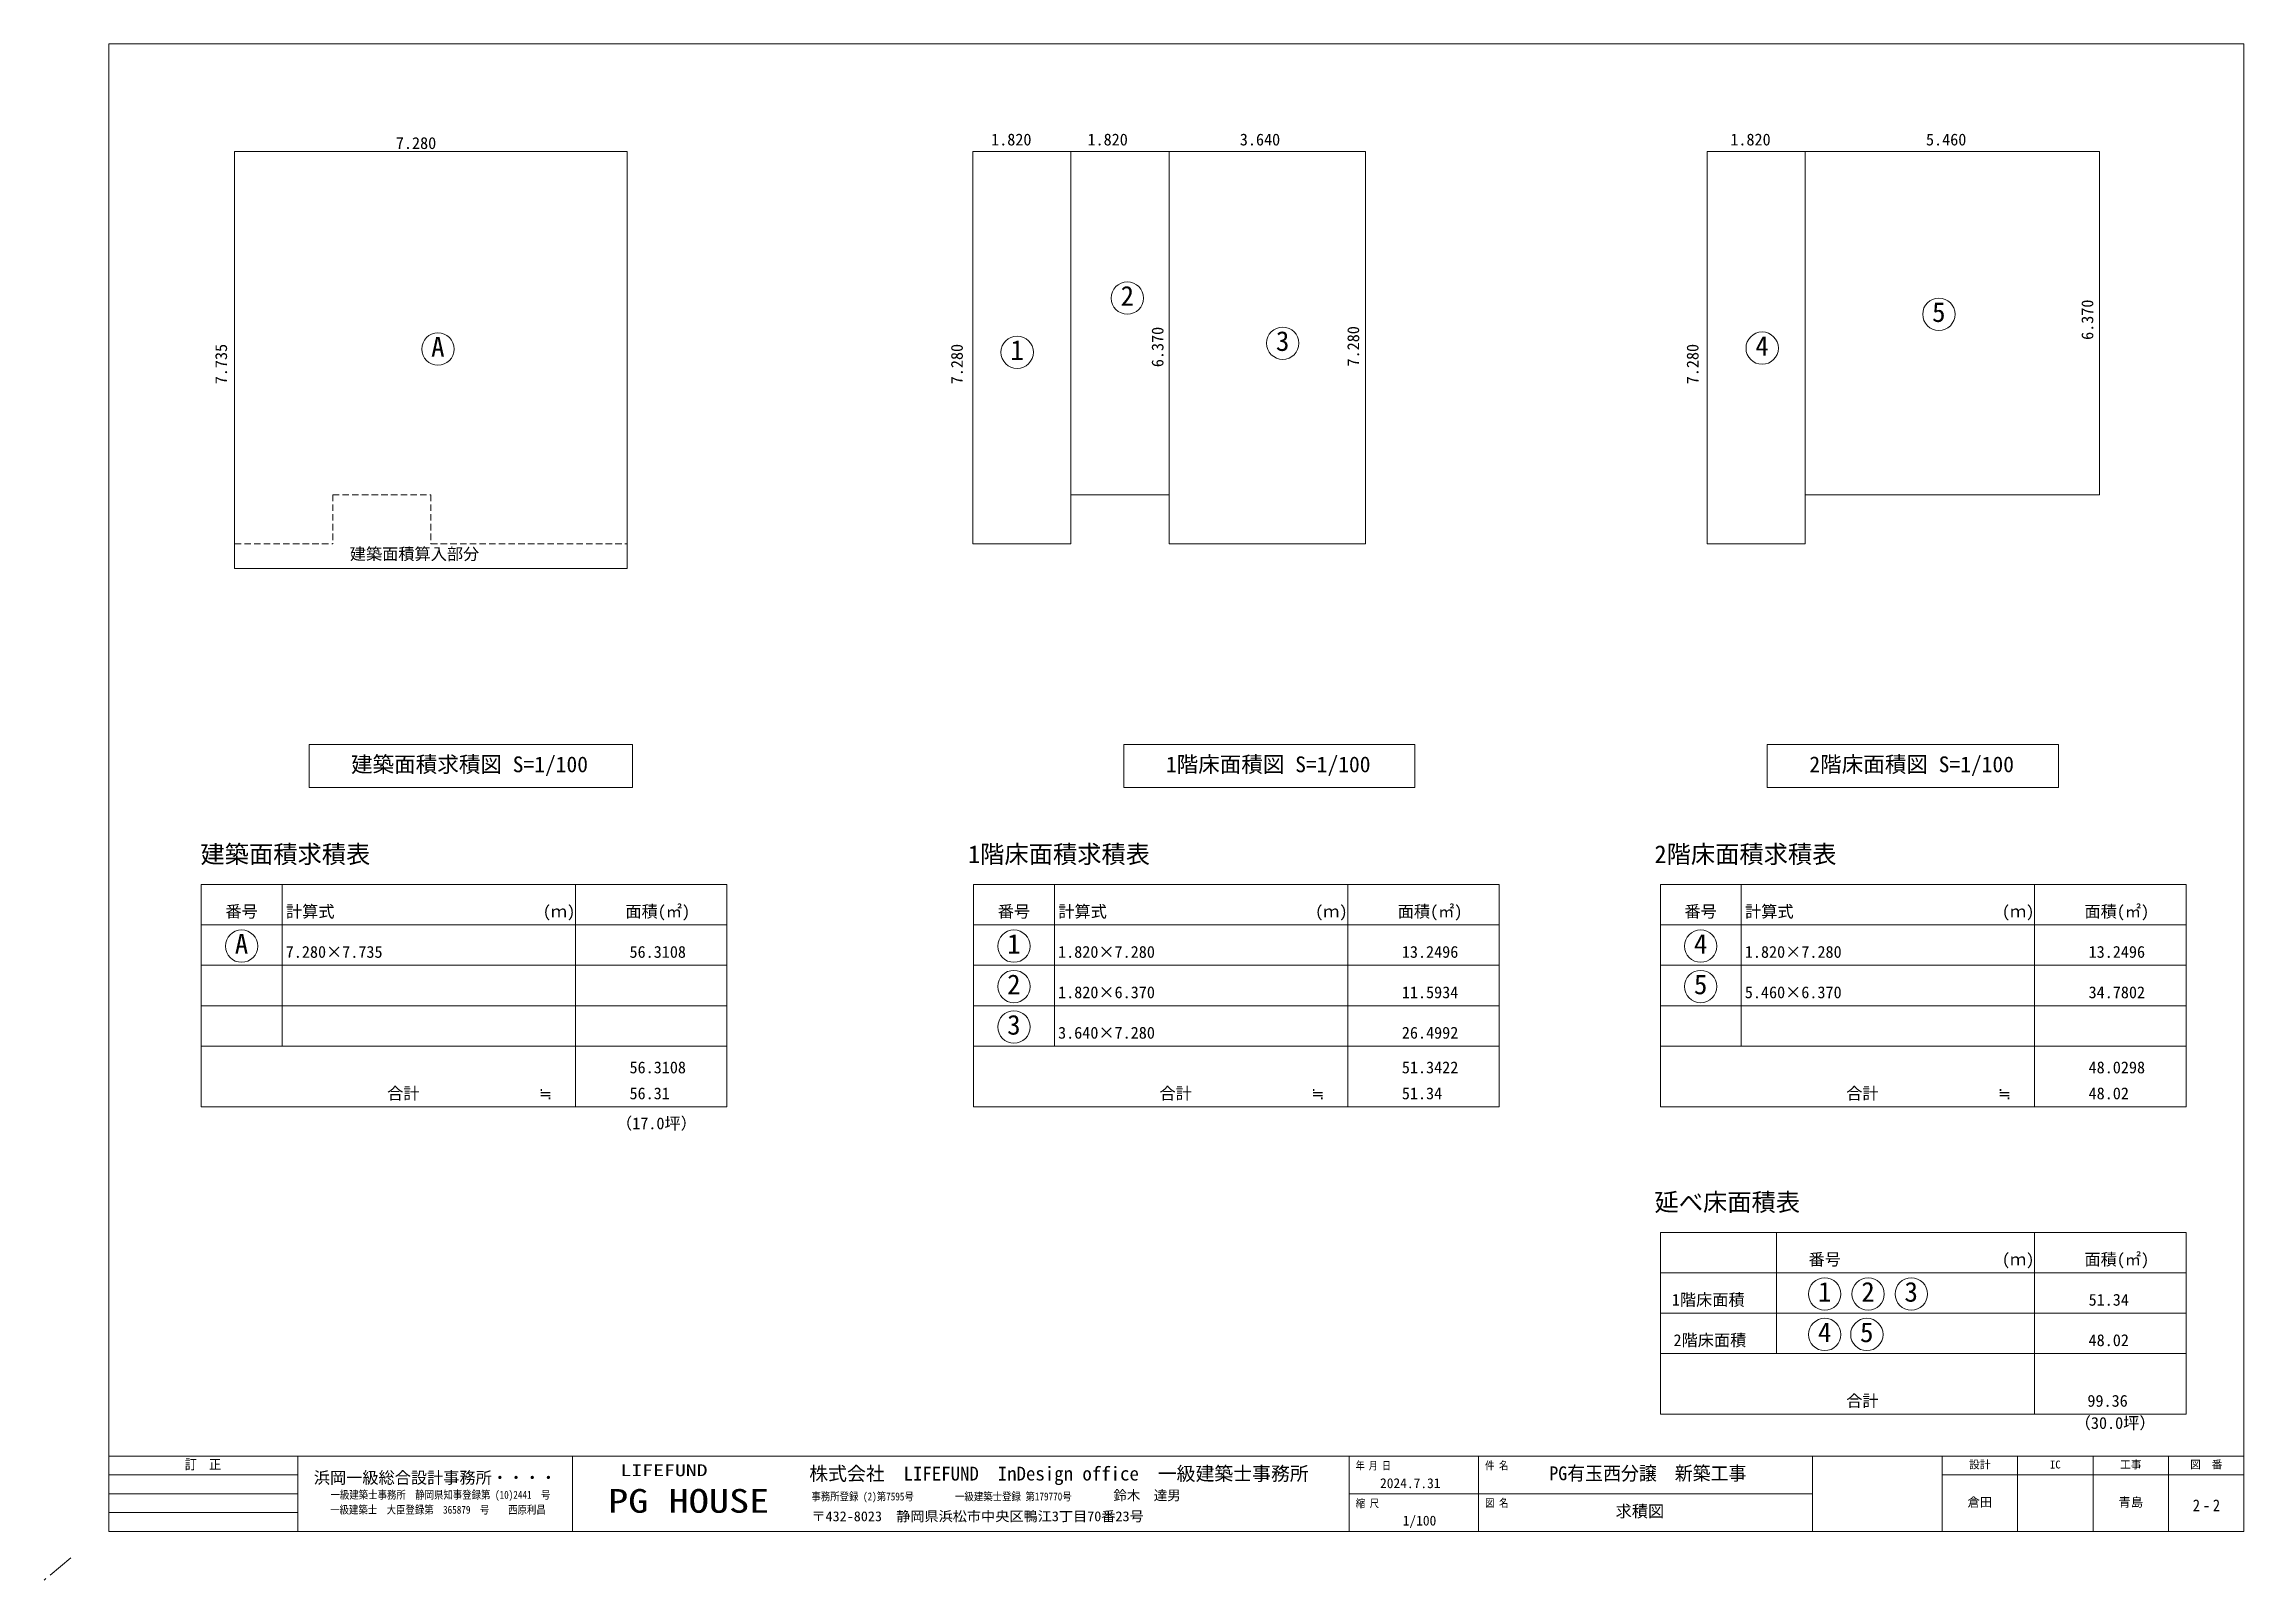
# Model space of a CAD drawing. Units: millimetres on the paper, enlarged 50 times, with parts at 1:100. Extents: x -16792 to 54909, y -26252 to 25759.
# Drawn here: x 12699 to 33102, y -26189 to -11939 of the extents above; entities that cross this region are included whole.
import ezdxf
from ezdxf.enums import TextEntityAlignment as Align

# ---------------------------------------------------------------- set-up
doc = ezdxf.new("R2010")
doc.units = ezdxf.units.MM
doc.header["$LTSCALE"] = 50
doc.linetypes.add('CHAIN1', pattern=[8, 5, -1, 1, -1])
doc.linetypes.add('DASHED1', pattern=[1.8, 1.2, -0.6])
for name, color, linetype, lineweight in [('2-0_補助線', 7, 'Continuous', 13), ('2-1_通り芯', 7, 'Continuous', 13), ('2-9', 7, 'Continuous', 13), ('F-F_図面枠（共通）', 7, 'Continuous', 13)]:
    doc.layers.add(name, color=color, linetype=linetype, lineweight=lineweight)
doc.layers.add('2-A_文字・面積表', color=7, linetype='Continuous')
doc.layers.add('F-1_凡例（一般）', color=7, linetype='Continuous')
doc.styles.add('ＭＳ ゴシック', font='')
doc.styles.get('ＭＳ ゴシック').set_extended_font_data('MS Gothic')

msp = doc.modelspace()

# ---------------------------------------------------------------- texts
at = {"layer": '2-0_補助線', "style": 'ＭＳ ゴシック'}
for s, p in [('建築面積求積図 S=1/100', (15546.38, -18738.71)), ('1階床面積図 S=1/100', (23103.46, -18738.71)), ('2階床面積図 S=1/100', (29070.93, -18738.71))]:
    msp.add_text(s, height=146.6, dxfattribs=at).set_placement(p, align=Align.BOTTOM_LEFT)
at = {"layer": '2-1_通り芯', "style": 'ＭＳ ゴシック'}
for s, p in [('2', (22683.01, -14422.31)), ('5', (30209.1, -14572.4)), ('A', (16289.36, -14895.08)), ('3', (24123.77, -14841.14)), ('4', (28570.2, -14886.51)), ('1', (21661.07, -14924.91)), ('A', (14468.59, -20434.28)), ('1', (21631.16, -20434.28)), ('4', (28000.05, -20434.28)), ('2', (21631.16, -20809.28)), ('5', (28000.05, -20809.28)), ('3', (21631.16, -21184.28)), ('1', (29150.34, -23661.68)), ('2', (29552.6, -23661.68)), ('3', (29953.07, -23661.68)), ('4', (29150.34, -24036.68)), ('5', (29540.88, -24036.68))]:
    msp.add_text(s, height=183.3, dxfattribs=at).set_placement(p, align=Align.BOTTOM_LEFT)
at = {"layer": '2-9', "style": 'ＭＳ ゴシック'}
for s, height, p in [('建築面積求積表', 165, (14150.08, -19587.22)), ('1階床面積求積表', 165, (21268.49, -19587.22)), ('2階床面積求積表', 165, (27634.49, -19587.22)), ('番号', 110, (14381.46, -20074.35)), ('計算式', 110, (14943.21, -20074.35)), ('(ｍ)', 110, (17325.21, -20074.35)), ('面積(㎡)', 110, (18091.1, -20074.35)), ('番号', 110, (21544.02, -20074.35)), ('計算式', 110, (22105.77, -20074.35)), ('(ｍ)', 110, (24487.77, -20074.35)), ('面積(㎡)', 110, (25253.67, -20074.35)), ('番号', 110, (27912.91, -20074.35)), ('計算式', 110, (28474.66, -20074.35)), ('(ｍ)', 110, (30856.66, -20074.35)), ('面積(㎡)', 110, (31622.56, -20074.35)), ('7.280×7.735', 110, (14940.96, -20449.35)), ('56.3108', 110, (18128.98, -20449.35)), ('1.820×7.280', 110, (22103.52, -20449.35)), ('13.2496', 110, (25291.54, -20449.35)), ('1.820×7.280', 110, (28472.41, -20449.35)), ('13.2496', 110, (31660.43, -20449.35)), ('1.820×6.370', 110, (22103.52, -20824.35)), ('11.5934', 110, (25291.54, -20824.35)), ('5.460×6.370', 110, (28472.41, -20824.35)), ('34.7802', 110, (31660.43, -20824.35)), ('3.640×7.280', 110, (22103.52, -21199.35)), ('26.4992', 110, (25291.54, -21199.35)), ('56.3108', 110, (18128.98, -21521.07)), ('51.3422', 110, (25291.54, -21521.07)), ('48.0298', 110, (31660.43, -21521.07)), ('合計', 110, (15881.46, -21761.85)), ('56.31', 110, (18128.98, -21761.85)), ('合計', 110, (23044.02, -21761.85)), ('51.34', 110, (25291.54, -21761.85)), ('合計', 110, (29412.91, -21761.85)), ('48.02', 110, (31660.43, -21761.85)), ('≒', 110, (17288.46, -21761.85)), ('≒', 110, (24451.02, -21761.85)), ('≒', 110, (30819.91, -21761.85)), ('延べ床面積表', 165, (27634.49, -22814.62)), ('番号', 110, (29063.21, -23301.75)), ('(ｍ)', 110, (30856.66, -23301.75)), ('面積(㎡)', 110, (31622.56, -23301.75)), ('1階床面積', 110, (27795.57, -23676.75)), ('51.34', 110, (31660.43, -23676.75)), ('2階床面積', 110, (27810.83, -24051.75)), ('48.02', 110, (31660.43, -24051.75)), ('合計', 110, (29412.91, -24614.25)), (' 99.36', 110, (31574.74, -24614.25))]:
    msp.add_text(s, height=height, dxfattribs=at).set_placement(p, align=Align.BOTTOM_LEFT)
at = {"layer": '2-A_文字・面積表', "style": 'ＭＳ ゴシック'}
for s, p in [('7.280', (15962.26, -12945.79)), ('1.820', (21482.72, -12912.9)), ('1.820', (22376.29, -12912.9)), ('3.640', (23789.11, -12912.9)), ('1.820', (28337.7, -12912.9)), ('5.460', (30152.54, -12912.9)), ('建築面積算入部分', (15535.22, -16757.48)), ('（17.0坪）', (18004.06, -22040.09)), ('（30.0坪）', (31531.94, -24819.74))]:
    msp.add_text(s, height=110, dxfattribs=at).set_placement(p, align=Align.BOTTOM_LEFT)
for s, p in [('6.370', (31736.96, -14684.05)), ('6.370', (23113.79, -14936.86)), ('7.280', (24928.67, -14930.37)), ('7.735', (14429.46, -15095.3)), ('7.280', (21253, -15095.3)), ('7.280', (28075.88, -15095.3))]:
    msp.add_text(s, height=110, rotation=90, dxfattribs=at).set_placement(p, align=Align.BOTTOM_LEFT)
at = {"layer": 'F-1_凡例（一般）', "style": 'ＭＳ ゴシック', "width": 0.85}
msp.add_text('一級建築士登録 第179770号', height=73.31, dxfattribs=at).set_placement((21147.89, -25472.37), align=Align.BOTTOM_LEFT)
at = {"layer": 'F-1_凡例（一般）', "style": 'ＭＳ ゴシック'}
msp.add_text('鈴木\u3000達男', height=91.64, dxfattribs=at).set_placement((22616.39, -25475.99), align=Align.BOTTOM_LEFT)
at = {"layer": 'F-F_図面枠（共通）', "style": 'ＭＳ ゴシック'}
for s, height, width, p in [('訂\u3000正', 91.64, 0.9, (14004.23, -25188.62)), ('年 月 日', 73.31, 0.8, (24863.95, -25185.97)), ('件 名', 73.31, 0.85, (26063.95, -25185.97)), ('LIFEFUND', 110, 1.35, (18045.01, -25257.88)), ('PG有玉西分譲\u3000新築工事', 128.3, 0.95, (26659.18, -25301.12)), ('一級建築士\u3000大臣登録第\u3000365879\u3000号\u3000\u3000西原利昌', 73.31, 0.85, (15353, -25595.24)), ('一級建築士事務所\u3000静岡県知事登録第 (10)2441\u3000号', 73.31, 0.85, (15356.38, -25456.65)), ('PG HOUSE', 219.9, 1.25, (17929.94, -25630.44)), ('事務所登録 (2)第7595号', 73.31, 0.85, (19816.03, -25472.37)), ('縮 尺', 73.31, 0.85, (24863.95, -25535.97)), ('図 名', 73.31, 0.85, (26064.3, -25532.74)), ('〒432-8023\u3000静岡県浜松市中央区鴨江3丁目70番23号', 91.64, 1.05, (19815.72, -25670.73))]:
    msp.add_text(s, height=height, dxfattribs=dict(at, width=width)).set_placement(p, align=Align.BOTTOM_LEFT)
for s, height, p in [('設計', 73.31, (30551.73, -25176.12)), ('IC', 73.31, (31301.73, -25176.12)), ('工事', 73.31, (31951.73, -25176.12)), ('図\u3000番', 73.31, (32601.73, -25176.12)), ('浜岡一級総合設計事務所・・・・', 110, (15201.36, -25326.91)), ('株式会社\u3000LIFEFUND\u3000InDesign office\u3000一級建築士事務所', 128.3, (19795.57, -25303.9)), ('倉田', 84.31, (30536.73, -25533.62)), ('青島', 84.31, (31936.73, -25533.62)), ('1/100', 91.64, (25299.57, -25710.54))]:
    msp.add_text(s, height=height, dxfattribs=at).set_placement(p, align=Align.BOTTOM_LEFT)
at = {"layer": 'F-F_図面枠（共通）', "color": 3, "style": 'ＭＳ ゴシック'}
for s, height, p in [('2024.7.31', 91.64, (25089.23, -25363.62)), ('求積図', 110, (27274.18, -25638.62))]:
    msp.add_text(s, height=height, dxfattribs=at).set_placement(p, align=Align.BOTTOM_LEFT)
at = {"layer": 'F-F_図面枠（共通）', "color": 3, "insert": (32626.73, -25551.12), "char_height": 110, "attachment_point": 7, "style": 'ＭＳ ゴシック'}
msp.add_mtext('\\T1.38;\\W0.9;2-2', dxfattribs=at)

# ---------------------------------------------------------------- linework, layer by layer
at = {"layer": '2-0_補助線'}
for points in [[(15157.38, -18437.71), (18157.38, -18437.71), (18157.38, -18837.71), (15157.38, -18837.71)], [(22712.96, -18437.71), (25412.96, -18437.71), (25412.96, -18837.71), (22712.96, -18837.71)], [(28680.43, -18437.71), (31380.43, -18437.71), (31380.43, -18837.71), (28680.43, -18837.71)]]:
    msp.add_lwpolyline(points, close=True, dxfattribs=at)
at = {"layer": '2-1_通り芯'}
for p, q in [((18107.04, -12935.68), (14467.04, -12935.68)), ((14467.04, -12935.68), (14467.04, -16803.18)), ((18107.04, -16803.18), (18107.04, -12935.68)), ((22223.06, -12935.68), (22223.06, -16575.68)), ((23133.06, -12935.68), (23133.06, -16575.68)), ((29032.58, -12935.68), (29032.58, -16575.68)), ((31762.58, -16120.68), (31762.58, -12935.68)), ((22223.06, -16120.68), (23133.06, -16120.68)), ((29032.58, -16120.68), (31762.58, -16120.68)), ((21313.06, -16575.68), (22223.06, -16575.68)), ((23133.06, -16575.68), (24953.06, -16575.68)), ((28122.58, -16575.68), (29032.58, -16575.68)), ((14467.04, -16803.18), (18107.04, -16803.18))]:
    msp.add_line(p, q, dxfattribs=at)
at = {"layer": '2-1_通り芯', "linetype": 'DASHED1'}
for p, q in [((15377.04, -16120.68), (16287.04, -16120.68)), ((15377.04, -16120.68), (15377.04, -16575.68)), ((16287.04, -16120.68), (16287.04, -16575.68)), ((14467.04, -16575.68), (15377.04, -16575.68)), ((16287.04, -16575.68), (18107.04, -16575.68))]:
    msp.add_line(p, q, dxfattribs=at)
at = {"layer": '2-1_通り芯'}
for points in [[(24953.06, -16575.68), (24953.06, -12935.68), (21313.06, -12935.68), (21313.06, -16575.68)], [(31762.58, -12935.68), (28122.58, -12935.68), (28122.58, -16575.68)]]:
    msp.add_lwpolyline(points, dxfattribs=at)
for centre in [(22746.13, -14296.06), (30272.23, -14446.15), (16352.49, -14768.83), (21724.2, -14798.66), (24186.9, -14714.89), (28633.32, -14760.26), (14531.72, -20308.03), (21694.28, -20308.03), (28063.17, -20308.03), (21694.28, -20683.03), (28063.17, -20683.03), (21694.28, -21058.03), (29213.47, -23535.43), (29615.73, -23535.43), (30016.19, -23535.43), (29213.47, -23910.43), (29604, -23910.43)]:
    msp.add_circle(centre, 150, dxfattribs=at)
at = {"layer": '2-9'}
for p, q in [((14157.96, -19736.1), (19032.96, -19736.1)), ((14907.96, -19736.1), (14907.96, -21236.1)), ((17626.71, -19736.1), (17626.71, -21798.6)), ((19032.96, -19736.1), (19032.96, -21798.6)), ((21320.52, -19736.1), (26195.52, -19736.1)), ((22070.52, -19736.1), (22070.52, -21236.1)), ((24789.27, -19736.1), (24789.27, -21798.6)), ((26195.52, -19736.1), (26195.52, -21798.6)), ((27689.41, -19736.1), (32564.41, -19736.1)), ((28439.41, -19736.1), (28439.41, -21236.1)), ((31158.16, -19736.1), (31158.16, -21798.6)), ((32564.41, -19736.1), (32564.41, -21798.6)), ((14157.96, -20111.1), (19032.96, -20111.1)), ((21320.52, -20111.1), (26195.52, -20111.1)), ((27689.41, -20111.1), (32564.41, -20111.1)), ((14157.96, -20486.1), (19032.96, -20486.1)), ((21320.52, -20486.1), (26195.52, -20486.1)), ((27689.41, -20486.1), (32564.41, -20486.1)), ((14157.96, -20861.1), (19032.96, -20861.1)), ((21320.52, -20861.1), (26195.52, -20861.1)), ((27689.41, -20861.1), (32564.41, -20861.1)), ((14157.96, -21236.1), (19032.96, -21236.1)), ((21320.52, -21236.1), (26195.52, -21236.1)), ((27689.41, -21236.1), (32564.41, -21236.1)), ((27689.41, -22963.5), (32564.41, -22963.5)), ((28767.51, -22963.5), (28767.51, -24088.5)), ((31158.16, -22963.5), (31158.16, -24651)), ((32564.41, -22963.5), (32564.41, -24651)), ((27689.41, -23338.5), (32564.41, -23338.5)), ((27689.41, -23713.5), (32564.41, -23713.5)), ((27689.41, -24088.5), (32564.41, -24088.5))]:
    msp.add_line(p, q, dxfattribs=at)
for points in [[(14157.96, -19736.1), (14157.96, -21798.6), (19032.96, -21798.6)], [(21320.52, -19736.1), (21320.52, -21798.6), (26195.52, -21798.6)], [(27689.41, -19736.1), (27689.41, -21798.6), (32564.41, -21798.6)], [(27689.41, -22963.5), (27689.41, -24651), (32564.41, -24651)]]:
    msp.add_lwpolyline(points, dxfattribs=at)
at = {"layer": 'F-F_図面枠（共通）'}
for p, q in [((13301.73, -11938.62), (13301.73, -25738.62)), ((13301.73, -11938.62), (33101.73, -11938.62)), ((33101.73, -11938.62), (33101.73, -25738.62)), ((13301.73, -25038.62), (33101.73, -25038.62)), ((15051.73, -25038.62), (15051.73, -25738.62)), ((17600.99, -25038.62), (17600.99, -25738.62)), ((24801.73, -25038.62), (24801.73, -25738.62)), ((26001.73, -25038.62), (26001.73, -25738.62)), ((29099.18, -25038.62), (29099.18, -25738.62)), ((30301.73, -25038.62), (30301.73, -25738.62)), ((31001.73, -25038.62), (31001.73, -25738.62)), ((31701.73, -25038.62), (31701.73, -25738.62)), ((32401.73, -25038.62), (32401.73, -25738.62)), ((30301.73, -25213.62), (33101.73, -25213.62)), ((24801.73, -25388.62), (29099.18, -25388.62)), ((13301.73, -25738.62), (33101.73, -25738.62))]:
    msp.add_line(p, q, dxfattribs=at)
at = {"layer": 'F-F_図面枠（共通）', "color": 4, "lineweight": 5}
for p, q in [((13301.73, -25213.62), (15051.73, -25213.62)), ((13301.73, -25388.62), (15051.73, -25388.62)), ((13301.73, -25563.62), (15051.73, -25563.62))]:
    msp.add_line(p, q, dxfattribs=at)
at = {"layer": 'F-F_図面枠（共通）', "color": 1, "linetype": 'CHAIN1', "lineweight": 9}
msp.add_line((12947.25, -25982.85), (12699.07, -26188.62), dxfattribs=at)

msp.set_redraw_order([(e.dxf.handle, doc.entitydb.next_handle()) for e in msp.query("TEXT MTEXT ATTDEF DIMENSION ARC_DIMENSION")])  # texts and dimensions are drawn at this point

doc.saveas('drawing.dxf')
